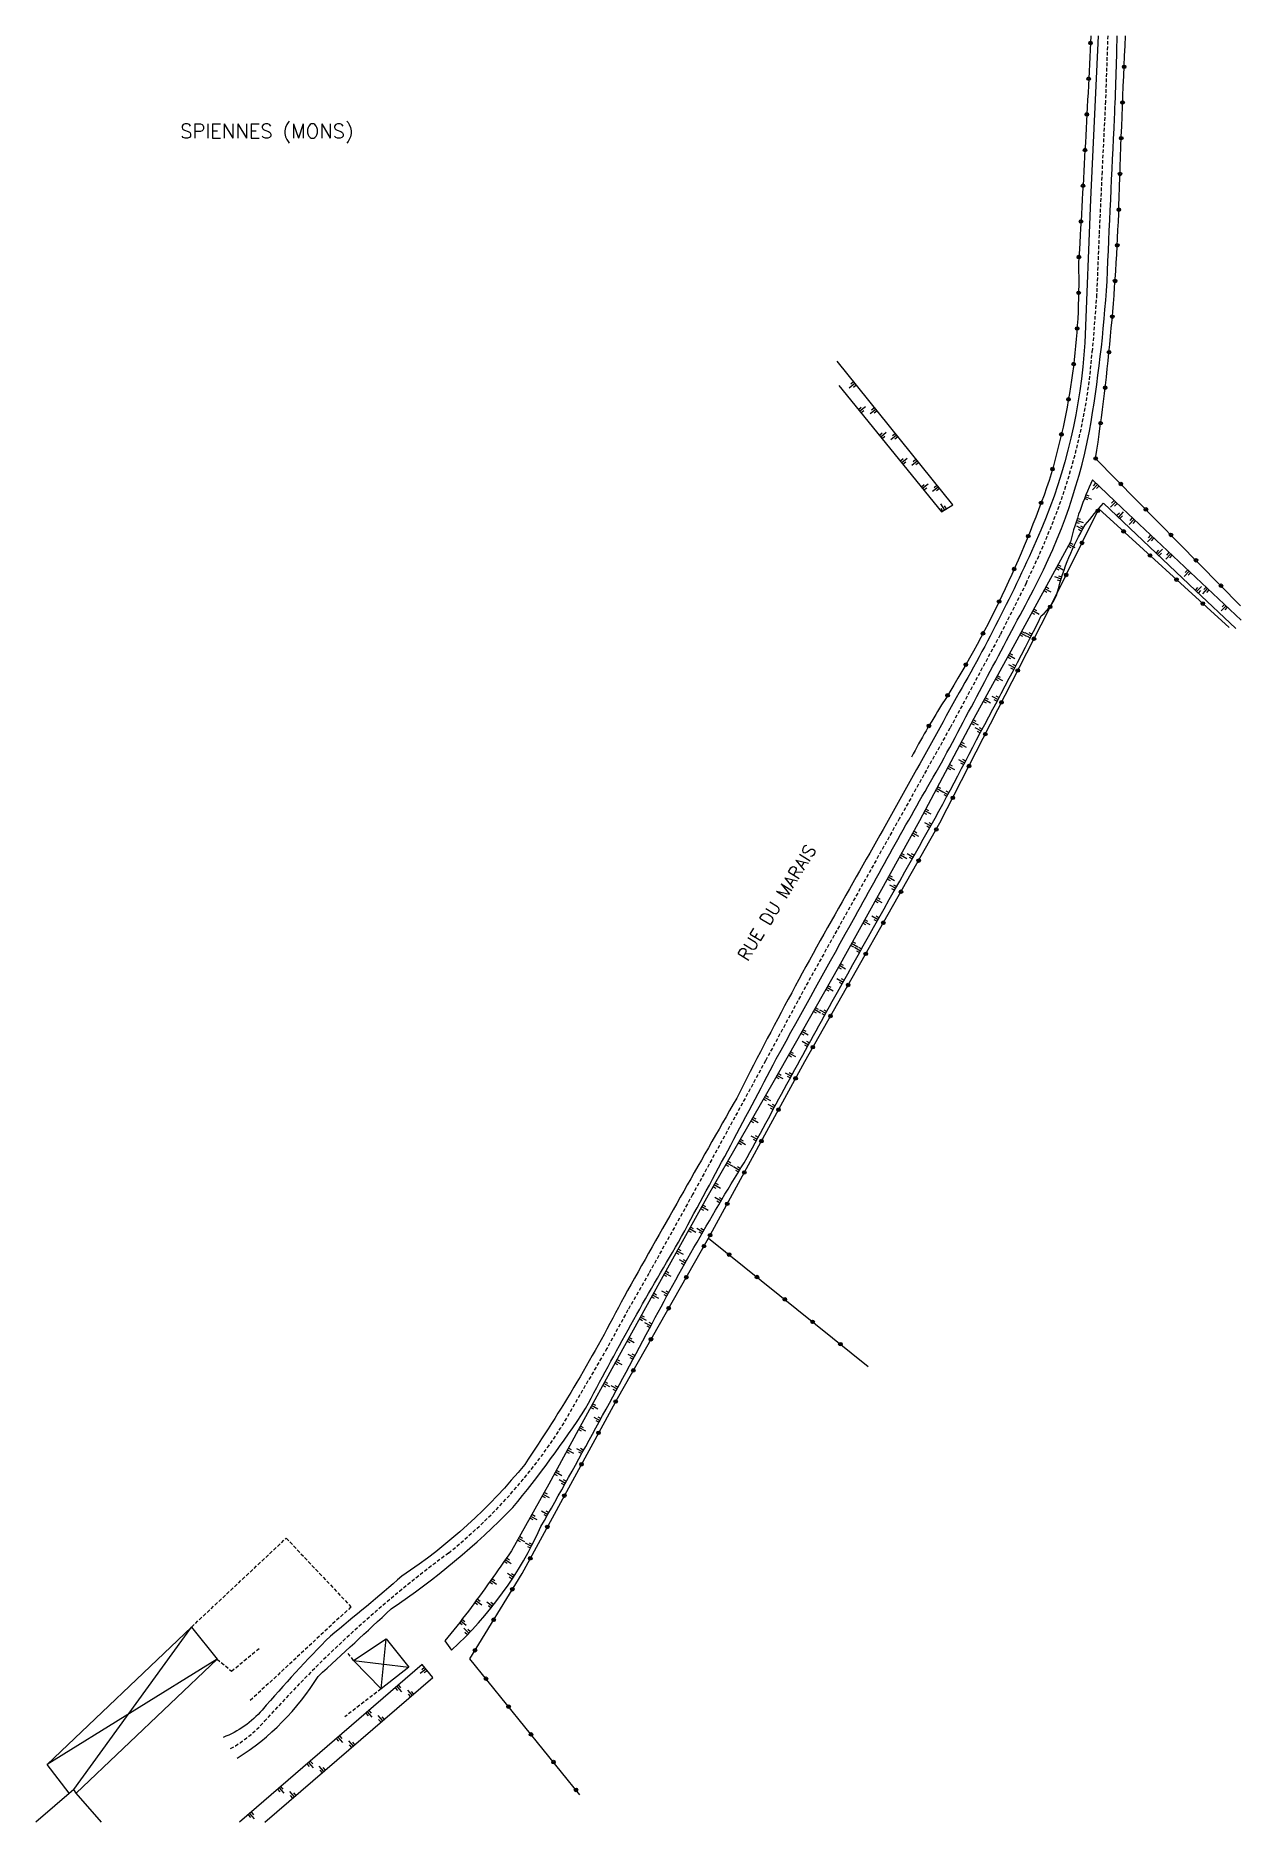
# Model space of a CAD drawing. Header units: millimetres. Extents: x 123000 to 124000, y 124000 to 125000.
# Drawn here: x 123071 to 123239.7, y 124250 to 124500 of the extents above; entities that cross this region are included whole.
import ezdxf
from ezdxf.enums import TextEntityAlignment as Align

# ---------------------------------------------------------------- set-up
doc = ezdxf.new("R2010")
doc.units = ezdxf.units.MM
doc.linetypes.add('DASHED', pattern=[0.75, 0.5, -0.25])
for name, color, linetype in [('w0001', 6, 'DASHED'), ('w0008', 7, 'CONTINUOUS'), ('w0100', 7, 'CONTINUOUS'), ('w0112', 1, 'DASHED'), ('W0211', 2, 'CONTINUOUS'), ('w0322', 7, 'CONTINUOUS'), ('W0980', 7, 'CONTINUOUS'), ('w0989', 7, 'CONTINUOUS')]:
    doc.layers.add(name, color=color, linetype=linetype)
doc.styles.get("Standard").update_dxf_attribs({"font": 'romans.shx', "width": 0.85})

msp = doc.modelspace()

# ---------------------------------------------------------------- texts
at = {"layer": 'W0980'}
msp.add_text('SPIENNES (MONS)', height=2, dxfattribs=at).set_placement((123103.36, 124486.51), align=Align.MIDDLE)
at = {"layer": 'w0989'}
msp.add_text('RUE DU MARAIS', height=1.75, rotation=58.3618, dxfattribs=at).set_placement((123174.72, 124378.69), align=Align.MIDDLE)

# ---------------------------------------------------------------- linework, layer by layer
at = {"layer": 'w0001'}
msp.add_lwpolyline([(123221.02, 124500), (123220.71, 124490.84), (123220.22, 124481.01), (123219.81, 124472.15), (123219.47, 124463.77), (123218.86, 124455.88, -0.081069), (123212.66, 124430.2, -0.011168), (123209.6, 124423.37), (123205.96, 124416.15), (123198.94, 124403.1), (123191.89, 124390.5), (123185.66, 124379.36), (123179.08, 124367.57), (123173.14, 124356.57), (123162.93, 124337.83), (123156.81, 124326.8), (123153.88, 124321.69), (123150.93, 124316.29), (123144.45, 124305.13, -0.081146), (123128.78, 124287.68, 0.050891), (123103.09, 124264.19, -0.081678), (123098.29, 124260.32)], format="xyb", dxfattribs=at)
at = {"layer": 'w0008'}
for points in [[(123219.67, 124500), (123218.62, 124477.06), (123217.8, 124457.03, -0.085191), (123211.68, 124430.82, -0.02901), (123199.81, 124407.36, -0.004947), (123184.87, 124380.62, 0.012879), (123169.1, 124351.34, 0.001237), (123153.34, 124323.55, -0.029996), (123139.45, 124300.08, -0.075227), (123122.26, 124284.45, -0.010003), (123112.24, 124276.06, 0.016924), (123102.69, 124265.71, -0.124033), (123097.24, 124261.87, 3.502091)], [(123099.21, 124258.96, 0.114171), (123110.52, 124270.4, 0.002452), (123120.75, 124279.86, 0.050385), (123137.8, 124294.06, 0.025779), (123147.96, 124307.89, -0.01292), (123160.96, 124331.19, 0.004116), (123174.63, 124356.81, -0.000816), (123185.68, 124376.75, -0.006502), (123197.77, 124398.26, 0.000358), (123209.88, 124421.05, 0.07751), (123218.47, 124444.65, 0.026528), (123220.93, 124465.64, -0.001535), (123221.97, 124488.43, 0.008577), (123222.33, 124500, 0.008577)]]:
    msp.add_lwpolyline(points, format="xyb", dxfattribs=at)
at = {"layer": 'w0100'}
for points in [[(123075.69, 124254.05), (123072.6, 124258.09), (123092.81, 124277.32), (123096.4, 124272.83), (123072.6, 124258.09)], [(123076.33, 124254.6), (123092.81, 124277.32)], [(123115.49, 124272.65), (123120.04, 124275.66), (123123.23, 124271.71), (123119.33, 124268.66), (123115.49, 124272.65), (123123.23, 124271.71)], [(123119.33, 124268.66), (123120.04, 124275.66)], [(123080.2, 124250), (123076.67, 124254.07), (123096.4, 124272.83)], [(123076.67, 124254.07), (123076.33, 124254.6), (123071.02, 124250)]]:
    msp.add_lwpolyline(points, dxfattribs=at)
at = {"layer": 'w0112'}
for points in [[(123092.81, 124277.32), (123106.08, 124289.77), (123115.13, 124280.13), (123101.03, 124267.03)], [(123096.4, 124272.83), (123098.42, 124271.15), (123102.37, 124274.42)], [(123115.49, 124272.65), (123114.71, 124273.66)], [(123119.33, 124268.66), (123114.25, 124264.75)]]:
    msp.add_lwpolyline(points, dxfattribs=at)
at = {"layer": 'W0211'}
for p, q in [((123184.85, 124450.75), (123185.63, 124451.38)), ((123185.06, 124451.29), (123185.45, 124451.6)), ((123185.43, 124450.84), (123185.81, 124451.15)), ((123186.54, 124447.98), (123186.15, 124447.67)), ((123187.11, 124448.07), (123186.33, 124447.44)), ((123186.9, 124447.53), (123186.51, 124447.22)), ((123187.77, 124447.13), (123188.55, 124447.76)), ((123187.98, 124447.67), (123188.37, 124447.98)), ((123188.34, 124447.22), (123188.73, 124447.53)), ((123189.47, 124444.37), (123189.08, 124444.06)), ((123190.04, 124444.47), (123189.26, 124443.83)), ((123189.83, 124443.93), (123189.44, 124443.61)), ((123190.68, 124443.51), (123191.46, 124444.14)), ((123190.89, 124444.05), (123191.28, 124444.36)), ((123191.25, 124443.6), (123191.64, 124443.91)), ((123192.4, 124440.77), (123192.01, 124440.45)), ((123192.97, 124440.86), (123192.19, 124440.23)), ((123192.76, 124440.32), (123192.37, 124440)), ((123193.6, 124439.89), (123194.37, 124440.51)), ((123193.8, 124440.43), (123194.19, 124440.74)), ((123194.17, 124439.98), (123194.56, 124440.29)), ((123195.33, 124437.16), (123194.94, 124436.84)), ((123195.9, 124437.25), (123195.12, 124436.62)), ((123195.69, 124436.71), (123195.3, 124436.39)), ((123196.51, 124436.27), (123197.29, 124436.89)), ((123196.72, 124436.8), (123197.11, 124437.12)), ((123197.08, 124436.35), (123197.47, 124436.67)), ((123218.22, 124435.04), (123217.76, 124435.22)), ((123218.79, 124435.12), (123217.87, 124435.49)), ((123218.44, 124435.57), (123217.97, 124435.76)), ((123218.88, 124436.47), (123219.58, 124437.19)), ((123219.02, 124437.03), (123219.37, 124437.39)), ((123219.44, 124436.63), (123219.78, 124436.99)), ((123197.63, 124434.48), (123198.16, 124433.62)), ((123197.65, 124433.9), (123197.91, 124433.47)), ((123198.14, 124434.2), (123198.4, 124433.78)), ((123221.43, 124434.03), (123222.12, 124434.75)), ((123221.57, 124434.59), (123221.92, 124434.95)), ((123221.99, 124434.19), (123222.33, 124434.55)), ((123222.65, 124433.21), (123222.31, 124432.85)), ((123223.2, 124433.37), (123222.51, 124432.65)), ((123223.07, 124432.81), (123222.72, 124432.45)), ((123224.14, 124432.15), (123224.48, 124432.52)), ((123217.05, 124431.74), (123216.58, 124431.89)), ((123216.64, 124431.44), (123217.51, 124430.94)), ((123217.62, 124431.86), (123216.66, 124432.17)), ((123217.23, 124432.29), (123216.75, 124432.44)), ((123216.93, 124430.94), (123217.37, 124430.69)), ((123217.22, 124431.44), (123217.65, 124431.19)), ((123224.01, 124431.59), (123224.69, 124432.32)), ((123224.56, 124431.76), (123224.9, 124432.12)), ((123226.72, 124429.73), (123227.06, 124430.1)), ((123215.9, 124428.32), (123215.46, 124428.56)), ((123216.48, 124428.33), (123215.6, 124428.81)), ((123216.18, 124428.82), (123215.74, 124429.06)), ((123226.58, 124429.17), (123227.27, 124429.9)), ((123227.14, 124429.34), (123227.48, 124429.7)), ((123228.12, 124427.99), (123227.78, 124427.63)), ((123228.68, 124428.15), (123227.99, 124427.43)), ((123228.54, 124427.59), (123228.19, 124427.23)), ((123229.29, 124427.32), (123229.64, 124427.68)), ((123214.21, 124425.21), (123213.77, 124425.45)), ((123214.79, 124425.23), (123213.91, 124425.71)), ((123214.49, 124425.72), (123214.05, 124425.96)), ((123229.16, 124426.76), (123229.85, 124427.49)), ((123229.71, 124426.92), (123230.06, 124427.29)), ((123231.74, 124424.34), (123232.42, 124425.07)), ((123231.87, 124424.9), (123232.21, 124425.27)), ((123213.1, 124422.13), (123212.22, 124422.61)), ((123212.8, 124422.62), (123212.36, 124422.86)), ((123213.56, 124424.31), (123214.52, 124424.01)), ((123213.96, 124423.88), (123214.44, 124423.74)), ((123214.13, 124424.43), (123214.61, 124424.29)), ((123232.29, 124424.51), (123232.63, 124424.87)), ((123233.59, 124422.77), (123233.25, 124422.41)), ((123234.14, 124422.94), (123233.46, 124422.21)), ((123234.32, 124421.92), (123235, 124422.65)), ((123234.45, 124422.49), (123234.79, 124422.85)), ((123212.52, 124422.11), (123212.08, 124422.35)), ((123234.01, 124422.38), (123233.67, 124422.01)), ((123234.87, 124422.09), (123235.21, 124422.45)), ((123236.89, 124419.51), (123237.58, 124420.24)), ((123237.03, 124420.07), (123237.37, 124420.43)), ((123237.45, 124419.67), (123237.79, 124420.04)), ((123210.83, 124419.01), (123210.39, 124419.25)), ((123211.41, 124419.02), (123210.53, 124419.5)), ((123211.1, 124419.52), (123210.67, 124419.76)), ((123209.14, 124415.91), (123208.7, 124416.15)), ((123209.71, 124415.92), (123208.84, 124416.4)), ((123209.41, 124416.41), (123208.97, 124416.65)), ((123209.42, 124416.47), (123210.31, 124416.02)), ((123209.73, 124415.99), (123210.18, 124415.76)), ((123210, 124416.5), (123210.44, 124416.27)), ((123207.44, 124412.81), (123207, 124413.05)), ((123208.02, 124412.82), (123207.14, 124413.3)), ((123207.72, 124413.31), (123207.28, 124413.55)), ((123206.32, 124409.72), (123205.45, 124410.2)), ((123206.02, 124410.21), (123205.58, 124410.45)), ((123207.12, 124412.03), (123208.01, 124411.56)), ((123207.43, 124411.54), (123207.88, 124411.31)), ((123207.7, 124412.05), (123208.14, 124411.82)), ((123204.8, 124407.59), (123205.68, 124407.13)), ((123205.75, 124409.71), (123205.31, 124409.95)), ((123205.37, 124407.62), (123205.82, 124407.38)), ((123204.05, 124406.61), (123203.61, 124406.85)), ((123204.62, 124406.62), (123203.75, 124407.1)), ((123204.32, 124407.11), (123203.89, 124407.36)), ((123205.1, 124407.11), (123205.55, 124406.87)), ((123202.36, 124403.51), (123201.92, 124403.75)), ((123202.94, 124403.53), (123202.06, 124404)), ((123202.63, 124404.02), (123202.19, 124404.26)), ((123202.44, 124403.18), (123203.32, 124402.71)), ((123202.74, 124402.69), (123203.19, 124402.45)), ((123203.02, 124403.2), (123203.46, 124402.96)), ((123200.7, 124400.39), (123200.26, 124400.62)), ((123201.28, 124400.41), (123200.4, 124400.88)), ((123200.98, 124400.9), (123200.53, 124401.13)), ((123199.05, 124397.27), (123198.61, 124397.5)), ((123199.62, 124397.29), (123198.74, 124397.76)), ((123199.32, 124397.78), (123198.88, 124398.01)), ((123200.12, 124398.72), (123201, 124398.26)), ((123200.43, 124398.24), (123200.87, 124398.01)), ((123200.69, 124398.75), (123201.14, 124398.52)), ((123197.39, 124394.15), (123196.95, 124394.38)), ((123197.97, 124394.17), (123197.08, 124394.64)), ((123197.66, 124394.66), (123197.22, 124394.89)), ((123197.78, 124394.3), (123198.66, 124393.83)), ((123198.09, 124393.81), (123198.53, 124393.58)), ((123198.36, 124394.32), (123198.8, 124394.09)), ((123195.73, 124391.03), (123195.29, 124391.26)), ((123196.31, 124391.05), (123195.43, 124391.52)), ((123196, 124391.54), (123195.56, 124391.77)), ((123194.04, 124387.92), (123193.6, 124388.16)), ((123194.61, 124387.93), (123193.74, 124388.41)), ((123194.32, 124388.42), (123193.88, 124388.67)), ((123195.39, 124389.91), (123196.27, 124389.43)), ((123195.69, 124389.42), (123196.13, 124389.18)), ((123195.97, 124389.92), (123196.41, 124389.68)), ((123192.32, 124384.83), (123191.89, 124385.07)), ((123192.9, 124384.84), (123192.03, 124385.32)), ((123192.6, 124385.33), (123192.17, 124385.58)), ((123192.94, 124385.55), (123193.81, 124385.06)), ((123193.24, 124385.06), (123193.67, 124384.81)), ((123193.52, 124385.56), (123193.96, 124385.31)), ((123190.61, 124381.74), (123190.17, 124381.98)), ((123191.19, 124381.75), (123190.31, 124382.23)), ((123190.89, 124382.24), (123190.45, 124382.49)), ((123190.48, 124381.19), (123191.35, 124380.7)), ((123190.77, 124380.69), (123191.21, 124380.45)), ((123191.05, 124381.19), (123191.49, 124380.95)), ((123188.9, 124378.65), (123188.46, 124378.89)), ((123189.48, 124378.66), (123188.6, 124379.14)), ((123189.18, 124379.15), (123188.74, 124379.39)), ((123187.19, 124375.56), (123186.75, 124375.8)), ((123187.77, 124375.57), (123186.89, 124376.05)), ((123187.47, 124376.06), (123187.03, 124376.3)), ((123188.02, 124376.82), (123188.89, 124376.33)), ((123188.31, 124376.32), (123188.75, 124376.08)), ((123188.6, 124376.83), (123189.03, 124376.58)), ((123185.48, 124372.47), (123185.04, 124372.71)), ((123186.05, 124372.48), (123185.18, 124372.96)), ((123185.76, 124372.97), (123185.32, 124373.21)), ((123184.04, 124369.88), (123183.61, 124370.12)), ((123185.57, 124372.44), (123186.44, 124371.96)), ((123185.86, 124371.95), (123186.3, 124371.71)), ((123186.15, 124372.45), (123186.58, 124372.21)), ((123183.13, 124368.06), (123184, 124367.58)), ((123183.76, 124369.38), (123183.33, 124369.62)), ((123183.43, 124367.57), (123183.86, 124367.33)), ((123184.34, 124369.39), (123183.47, 124369.87)), ((123183.71, 124368.07), (123184.14, 124367.83)), ((123182.02, 124366.3), (123181.58, 124366.55)), ((123182.59, 124366.3), (123181.72, 124366.8)), ((123182.3, 124366.8), (123181.87, 124367.05)), ((123180.27, 124363.23), (123179.84, 124363.47)), ((123180.85, 124363.23), (123179.98, 124363.72)), ((123180.56, 124363.73), (123180.12, 124363.98)), ((123180.7, 124363.68), (123181.57, 124363.2)), ((123181, 124363.18), (123181.43, 124362.94)), ((123181.28, 124363.69), (123181.71, 124363.45)), ((123178.53, 124360.15), (123178.09, 124360.4)), ((123179.1, 124360.16), (123178.23, 124360.65)), ((123178.81, 124360.66), (123178.38, 124360.9)), ((123177.36, 124357.09), (123176.49, 124357.58)), ((123177.07, 124357.58), (123176.63, 124357.83)), ((123178.28, 124359.29), (123179.16, 124358.81)), ((123178.58, 124358.79), (123179.02, 124358.55)), ((123178.86, 124359.3), (123179.3, 124359.06)), ((123176.78, 124357.08), (123176.35, 124357.33)), ((123175.04, 124354.01), (123174.6, 124354.26)), ((123175.61, 124354.01), (123174.74, 124354.51)), ((123175.32, 124354.51), (123174.89, 124354.76)), ((123175.87, 124354.89), (123176.75, 124354.41)), ((123176.17, 124354.4), (123176.61, 124354.16)), ((123176.45, 124354.9), (123176.89, 124354.66)), ((123173.28, 124350.94), (123172.85, 124351.19)), ((123173.86, 124350.94), (123172.99, 124351.44)), ((123173.57, 124351.44), (123173.13, 124351.69)), ((123173.48, 124350.48), (123174.35, 124350.01)), ((123174.05, 124350.5), (123174.49, 124350.26)), ((123171.52, 124347.88), (123171.09, 124348.12)), ((123172.1, 124347.88), (123171.23, 124348.37)), ((123171.81, 124348.38), (123171.38, 124348.63)), ((123173.78, 124349.99), (123174.22, 124349.75)), ((123169.77, 124344.81), (123169.33, 124345.06)), ((123170.34, 124344.81), (123169.48, 124345.31)), ((123170.05, 124345.31), (123169.62, 124345.56)), ((123171.09, 124346.07), (123171.97, 124345.6)), ((123171.39, 124345.58), (123171.83, 124345.35)), ((123171.67, 124346.09), (123172.11, 124345.85)), ((123168.01, 124341.75), (123167.57, 124341.99)), ((123168.59, 124341.75), (123167.72, 124342.24)), ((123168.3, 124342.25), (123167.86, 124342.49)), ((123168.64, 124341.77), (123169.5, 124341.25)), ((123168.92, 124341.26), (123169.35, 124341)), ((123169.22, 124341.75), (123169.65, 124341.49)), ((123166.25, 124338.68), (123165.82, 124338.93)), ((123166.83, 124338.68), (123165.96, 124339.18)), ((123166.54, 124339.18), (123166.1, 124339.43)), ((123164.51, 124335.61), (123164.08, 124335.85)), ((123165.09, 124335.62), (123164.22, 124336.1)), ((123164.8, 124336.11), (123164.36, 124336.36)), ((123166.05, 124337.46), (123166.91, 124336.95)), ((123166.34, 124336.96), (123166.77, 124336.7)), ((123166.63, 124337.45), (123167.06, 124337.2)), ((123162.79, 124332.53), (123162.35, 124332.77)), ((123163.37, 124332.53), (123162.49, 124333.02)), ((123163.07, 124333.03), (123162.63, 124333.27)), ((123163.52, 124333.12), (123164.38, 124332.62)), ((123163.81, 124332.62), (123164.24, 124332.37)), ((123164.09, 124333.12), (123164.53, 124332.87)), ((123161.34, 124329.95), (123160.91, 124330.19)), ((123161.06, 124329.44), (123160.62, 124329.69)), ((123161.64, 124329.45), (123160.77, 124329.94)), ((123161.03, 124328.76), (123161.9, 124328.27)), ((123161.33, 124328.26), (123161.76, 124328.02)), ((123161.61, 124328.77), (123162.04, 124328.52)), ((123159.33, 124326.36), (123158.9, 124326.61)), ((123159.91, 124326.37), (123159.04, 124326.86)), ((123159.62, 124326.86), (123159.18, 124327.11)), ((123157.62, 124323.28), (123157.18, 124323.52)), ((123158.19, 124323.29), (123157.32, 124323.77)), ((123157.9, 124323.78), (123157.46, 124324.02)), ((123158.6, 124324.37), (123159.47, 124323.89)), ((123158.9, 124323.87), (123159.34, 124323.63)), ((123159.17, 124324.38), (123159.61, 124324.14)), ((123155.9, 124320.19), (123155.47, 124320.43)), ((123156.48, 124320.2), (123155.61, 124320.68)), ((123156.18, 124320.69), (123155.75, 124320.93)), ((123154.77, 124317.11), (123153.89, 124317.59)), ((123154.47, 124317.6), (123154.03, 124317.84)), ((123156.21, 124319.94), (123157.1, 124319.47)), ((123156.52, 124319.45), (123156.96, 124319.22)), ((123156.79, 124319.96), (123157.23, 124319.73)), ((123154.19, 124317.1), (123153.75, 124317.34)), ((123153.86, 124315.52), (123154.74, 124315.05)), ((123154.16, 124315.03), (123154.6, 124314.8)), ((123154.44, 124315.54), (123154.88, 124315.31)), ((123152.48, 124314), (123152.05, 124314.24)), ((123153.06, 124314.02), (123152.18, 124314.5)), ((123152.76, 124314.51), (123152.32, 124314.75)), ((123150.79, 124310.9), (123150.35, 124311.14)), ((123151.37, 124310.92), (123150.49, 124311.4)), ((123151.07, 124311.41), (123150.63, 124311.65)), ((123151.49, 124311.11), (123152.37, 124310.64)), ((123151.79, 124310.62), (123152.23, 124310.38)), ((123152.06, 124311.13), (123152.5, 124310.89)), ((123149.09, 124307.81), (123148.65, 124308.05)), ((123149.67, 124307.82), (123148.79, 124308.3)), ((123149.37, 124308.31), (123148.93, 124308.55)), ((123147.97, 124304.72), (123147.1, 124305.2)), ((123147.67, 124305.21), (123147.24, 124305.45)), ((123149.1, 124306.71), (123149.97, 124306.23)), ((123149.4, 124306.22), (123149.84, 124305.98)), ((123149.67, 124306.73), (123150.11, 124306.49)), ((123147.4, 124304.71), (123146.96, 124304.95)), ((123145.72, 124301.6), (123145.28, 124301.83)), ((123146.3, 124301.62), (123145.42, 124302.09)), ((123146, 124302.11), (123145.56, 124302.34)), ((123146.69, 124302.32), (123147.56, 124301.84)), ((123146.98, 124301.83), (123147.42, 124301.59)), ((123147.26, 124302.34), (123147.7, 124302.09)), ((123144.05, 124298.49), (123143.61, 124298.72)), ((123144.62, 124298.5), (123143.74, 124298.98)), ((123144.32, 124299), (123143.88, 124299.23)), ((123144.26, 124297.95), (123145.13, 124297.46)), ((123144.83, 124297.95), (123145.27, 124297.71)), ((123142.33, 124295.39), (123141.9, 124295.63)), ((123142.91, 124295.39), (123142.04, 124295.88)), ((123142.62, 124295.89), (123142.18, 124296.13)), ((123144.55, 124297.45), (123144.99, 124297.21)), ((123140.6, 124292.31), (123140.16, 124292.55)), ((123141.18, 124292.31), (123140.3, 124292.81)), ((123140.88, 124292.81), (123140.45, 124293.06)), ((123141.81, 124293.58), (123142.68, 124293.09)), ((123142.1, 124293.08), (123142.54, 124292.84)), ((123142.39, 124293.58), (123142.82, 124293.34)), ((123138.86, 124289.23), (123138.43, 124289.48)), ((123139.44, 124289.24), (123138.57, 124289.73)), ((123139.15, 124289.73), (123138.71, 124289.98)), ((123139.5, 124289.1), (123140.39, 124288.64)), ((123139.81, 124288.61), (123140.25, 124288.38)), ((123140.08, 124289.12), (123140.52, 124288.89)), ((123136.97, 124286.2), (123136.56, 124286.48)), ((123137.54, 124286.15), (123136.72, 124286.72)), ((123137.3, 124286.67), (123136.88, 124286.96)), ((123134.93, 124283.3), (123134.52, 124283.59)), ((123135.5, 124283.25), (123134.69, 124283.83)), ((123135.26, 124283.77), (123134.86, 124284.06)), ((123137.02, 124284.85), (123137.86, 124284.31)), ((123137.28, 124284.34), (123137.7, 124284.07)), ((123137.6, 124284.82), (123138.02, 124284.55)), ((123132.84, 124280.44), (123132.44, 124280.74)), ((123133.42, 124280.38), (123132.61, 124280.97)), ((123133.19, 124280.91), (123132.78, 124281.2)), ((123134.15, 124280.86), (123134.94, 124280.24)), ((123134.36, 124280.33), (123134.76, 124280.02)), ((123134.72, 124280.78), (123135.12, 124280.47)), ((123130.7, 124277.62), (123130.31, 124277.92)), ((123131.27, 124277.54), (123130.48, 124278.15)), ((123131.06, 124278.07), (123130.66, 124278.38)), ((123130.92, 124277.17), (123131.64, 124276.47)), ((123131.08, 124276.61), (123131.44, 124276.27)), ((123131.48, 124277.03), (123131.84, 124276.68)), ((123124.82, 124270.85), (123125.59, 124271.48)), ((123125.02, 124271.39), (123125.41, 124271.7)), ((123125.39, 124270.94), (123125.77, 124271.26)), ((123121.68, 124268.45), (123121.35, 124268.83)), ((123122.23, 124268.26), (123121.57, 124269.02)), ((123122.12, 124268.83), (123121.79, 124269.21)), ((123123.02, 124268.49), (123123.67, 124267.74)), ((123123.12, 124267.93), (123123.45, 124267.55)), ((123123.56, 124268.3), (123123.89, 124267.92)), ((123117.57, 124264.9), (123117.24, 124265.28)), ((123118.11, 124264.71), (123117.46, 124265.47)), ((123118, 124265.28), (123117.68, 124265.65)), ((123118.89, 124264.95), (123119.55, 124264.19)), ((123119, 124264.38), (123119.33, 124264)), ((123119.44, 124264.76), (123119.77, 124264.38)), ((123113.45, 124261.34), (123113.12, 124261.72)), ((123113.99, 124261.15), (123113.34, 124261.91)), ((123113.89, 124261.72), (123113.56, 124262.1)), ((123114.77, 124261.4), (123115.43, 124260.64)), ((123114.88, 124260.83), (123115.21, 124260.45)), ((123115.32, 124261.21), (123115.64, 124260.83)), ((123109.33, 124257.79), (123109.01, 124258.17)), ((123109.88, 124257.6), (123109.23, 124258.36)), ((123109.77, 124258.17), (123109.44, 124258.55)), ((123110.65, 124257.85), (123111.3, 124257.09)), ((123111.2, 124257.66), (123111.52, 124257.28)), ((123110.76, 124257.29), (123111.08, 124256.91)), ((123105.22, 124254.24), (123104.89, 124254.61)), ((123105.76, 124254.05), (123105.11, 124254.8)), ((123105.65, 124254.61), (123105.33, 124254.99)), ((123106.53, 124254.31), (123107.18, 124253.55)), ((123106.64, 124253.74), (123106.96, 124253.36)), ((123107.07, 124254.11), (123107.4, 124253.74)), ((123101.1, 124250.68), (123100.77, 124251.06)), ((123101.65, 124250.49), (123100.99, 124251.25)), ((123101.54, 124251.06), (123101.21, 124251.44))]:
    msp.add_line(p, q, dxfattribs=at)
for points in [[(123183.4, 124451.05), (123197.75, 124433.38), (123199.33, 124434.35), (123183.16, 124454.45)], [(123103.06, 124250), (123126.59, 124270.25), (123125.11, 124272.07), (123099.55, 124250)]]:
    msp.add_lwpolyline(points, dxfattribs=at)
for points in [[(123239.71, 124418.24), (123223.03, 124433.88), (123218.89, 124437.86, 0.045085), (123215.79, 124429.17), (123207.75, 124414.41), (123202.3, 124404.46), (123194.69, 124390.13), (123183.35, 124369.66), (123174.16, 124353.49), (123165.13, 124337.74), (123158.31, 124325.55), (123152.65, 124315.34), (123146.92, 124304.88), (123142.83, 124297.29), (123137.58, 124287.98, -0.011761), (123131.55, 124279.55, -0.012567), (123128.27, 124275.4, -0.267541)], [(123211.73, 124418.81, 0.138356), (123214.01, 124422.17, -0.074019), (123217.87, 124431.55, -0.010035), (123220.45, 124434.61), (123233.3, 124422.36), (123238.97, 124417.04)], [(123128.27, 124275.4), (123129.19, 124274.09, 0.102656), (123141.71, 124291.37, 0.006783), (123156.9, 124319.11, -0.016144), (123170.59, 124343.03, -0.003234), (123182.48, 124364.84, -0.002579), (123194.11, 124385.59, 0.011312), (123202.65, 124401.45, 0.006479), (123211.73, 124418.81, 6.001957)]]:
    msp.add_lwpolyline(points, format="xyb", dxfattribs=at)
at = {"layer": 'w0322'}
for points in [[(123218.66, 124500, -0.002745), (123216.93, 124468.07, -0.080096), (123212.83, 124437.78, -0.057523), (123197.78, 124406.35, 0.0184), (123193.56, 124399.06)], [(123239.62, 124420.24), (123219.33, 124440.86, 0.029832), (123222.63, 124477.41, -0.004223), (123223.52, 124500, -0.004223)]]:
    msp.add_lwpolyline(points, format="xyb", dxfattribs=at)
for points in [[(123165.17, 124331.75), (123178.63, 124356.47), (123197.55, 124389.84), (123212.72, 124419.56), (123219.78, 124433.8), (123238.03, 124417.17)], [(123147.16, 124253.86), (123131.77, 124272.88), (123139.06, 124284.83), (123152.4, 124309.32), (123165.17, 124331.75), (123187.52, 124313.76)]]:
    msp.add_lwpolyline(points, dxfattribs=at)
for centre, radius in [((123218.61, 124498.98), 0.25), ((123218.61, 124498.98), 0.15), ((123223.32, 124495.65), 0.25), ((123223.32, 124495.65), 0.15), ((123218.36, 124493.99), 0.25), ((123218.36, 124493.99), 0.15), ((123223.1, 124490.66), 0.25), ((123223.1, 124490.66), 0.15), ((123218.1, 124488.99), 0.25), ((123218.1, 124488.99), 0.15), ((123222.91, 124485.66), 0.25), ((123222.91, 124485.66), 0.15), ((123217.84, 124484), 0.25), ((123217.84, 124484), 0.15), ((123222.74, 124480.66), 0.25), ((123222.74, 124480.66), 0.15), ((123217.56, 124479.01), 0.25), ((123217.56, 124479.01), 0.15), ((123222.58, 124475.66), 0.25), ((123222.58, 124475.66), 0.15), ((123217.28, 124474.01), 0.25), ((123217.28, 124474.01), 0.15), ((123222.35, 124470.67), 0.25), ((123222.35, 124470.67), 0.15), ((123216.99, 124469.02), 0.25), ((123216.99, 124469.02), 0.15), ((123222.05, 124465.68), 0.25), ((123222.05, 124465.68), 0.15), ((123216.95, 124464.02), 0.25), ((123216.95, 124464.02), 0.15), ((123221.67, 124460.69), 0.25), ((123221.67, 124460.69), 0.15), ((123216.74, 124459.03), 0.25), ((123216.74, 124459.03), 0.15), ((123221.2, 124455.72), 0.25), ((123221.2, 124455.72), 0.15), ((123216.26, 124454.05), 0.25), ((123216.26, 124454.05), 0.15), ((123220.66, 124450.75), 0.25), ((123220.66, 124450.75), 0.15), ((123215.53, 124449.11), 0.25), ((123215.53, 124449.11), 0.15), ((123220.03, 124445.78), 0.25), ((123220.03, 124445.78), 0.15), ((123214.54, 124444.21), 0.25), ((123214.54, 124444.21), 0.15), ((123219.34, 124440.84), 0.25), ((123219.34, 124440.84), 0.15), ((123213.29, 124439.36), 0.25), ((123213.29, 124439.36), 0.15), ((123222.85, 124437.28), 0.25), ((123222.85, 124437.28), 0.15), ((123211.7, 124434.63), 0.25), ((123211.7, 124434.63), 0.15), ((123219.64, 124433.51), 0.25), ((123219.64, 124433.51), 0.15), ((123226.36, 124433.71), 0.25), ((123226.36, 124433.71), 0.15), ((123209.9, 124429.97), 0.25), ((123209.9, 124429.97), 0.15), ((123223.24, 124430.64), 0.25), ((123223.24, 124430.64), 0.15), ((123229.87, 124430.15), 0.25), ((123229.87, 124430.15), 0.15), ((123217.42, 124429.03), 0.25), ((123217.42, 124429.03), 0.15), ((123226.94, 124427.27), 0.25), ((123207.93, 124425.37), 0.25), ((123207.93, 124425.37), 0.15), ((123226.94, 124427.27), 0.15), ((123233.37, 124426.59), 0.25), ((123233.37, 124426.59), 0.15), ((123215.2, 124424.55), 0.25), ((123215.2, 124424.55), 0.15), ((123230.64, 124423.9), 0.25), ((123230.64, 124423.9), 0.15), ((123236.88, 124423.03), 0.25), ((123236.88, 124423.03), 0.15), ((123205.82, 124420.83), 0.25), ((123205.82, 124420.83), 0.15), ((123212.97, 124420.08), 0.25), ((123212.97, 124420.08), 0.15), ((123234.33, 124420.54), 0.25), ((123234.33, 124420.54), 0.15), ((123203.56, 124416.37), 0.25), ((123203.56, 124416.37), 0.15), ((123210.71, 124415.62), 0.25), ((123210.71, 124415.62), 0.15), ((123201.16, 124411.99), 0.25), ((123201.16, 124411.99), 0.15), ((123208.43, 124411.17), 0.25), ((123208.43, 124411.17), 0.15), ((123198.61, 124407.69), 0.25), ((123198.61, 124407.69), 0.15), ((123206.16, 124406.71), 0.25), ((123206.16, 124406.71), 0.15), ((123196, 124403.42), 0.25), ((123196, 124403.42), 0.15), ((123203.89, 124402.26), 0.25), ((123203.89, 124402.26), 0.15), ((123201.62, 124397.8), 0.25), ((123201.62, 124397.8), 0.15), ((123199.34, 124393.35), 0.25), ((123199.34, 124393.35), 0.15), ((123197.03, 124388.92), 0.25), ((123197.03, 124388.92), 0.15), ((123194.56, 124384.57), 0.25), ((123194.56, 124384.57), 0.15), ((123192.1, 124380.22), 0.25), ((123192.1, 124380.22), 0.15), ((123189.63, 124375.87), 0.25), ((123189.63, 124375.87), 0.15), ((123187.16, 124371.52), 0.25), ((123187.16, 124371.52), 0.15), ((123184.7, 124367.17), 0.25), ((123184.7, 124367.17), 0.15), ((123182.23, 124362.82), 0.25), ((123182.23, 124362.82), 0.15), ((123179.76, 124358.47), 0.25), ((123179.76, 124358.47), 0.15), ((123177.34, 124354.1), 0.25), ((123177.34, 124354.1), 0.15), ((123174.95, 124349.71), 0.25), ((123174.95, 124349.71), 0.15), ((123172.56, 124345.32), 0.25), ((123172.56, 124345.32), 0.15), ((123170.17, 124340.93), 0.25), ((123170.17, 124340.93), 0.15), ((123167.78, 124336.54), 0.25), ((123167.78, 124336.54), 0.15), ((123164.52, 124330.62), 0.25), ((123164.52, 124330.62), 0.15), ((123165.38, 124332.15), 0.25), ((123165.38, 124332.15), 0.15), ((123168.05, 124329.44), 0.25), ((123168.05, 124329.44), 0.15), ((123162.05, 124326.27), 0.25), ((123162.05, 124326.27), 0.15), ((123171.94, 124326.3), 0.25), ((123171.94, 124326.3), 0.15), ((123175.84, 124323.17), 0.25), ((123175.84, 124323.17), 0.15), ((123159.58, 124321.93), 0.25), ((123159.58, 124321.93), 0.15), ((123179.73, 124320.03), 0.25), ((123179.73, 124320.03), 0.15), ((123157.1, 124317.58), 0.25), ((123157.1, 124317.58), 0.15), ((123183.62, 124316.9), 0.25), ((123183.62, 124316.9), 0.15), ((123154.63, 124313.23), 0.25), ((123154.63, 124313.23), 0.15), ((123152.17, 124308.88), 0.25), ((123152.17, 124308.88), 0.15), ((123149.77, 124304.49), 0.25), ((123149.77, 124304.49), 0.15), ((123147.38, 124300.1), 0.25), ((123147.38, 124300.1), 0.15), ((123144.99, 124295.71), 0.25), ((123144.99, 124295.71), 0.15), ((123142.6, 124291.32), 0.25), ((123142.6, 124291.32), 0.15), ((123140.21, 124286.93), 0.25), ((123140.21, 124286.93), 0.15), ((123137.7, 124282.6), 0.25), ((123137.7, 124282.6), 0.15), ((123135.1, 124278.34), 0.25), ((123135.1, 124278.34), 0.15), ((123132.49, 124274.07), 0.25), ((123132.49, 124274.07), 0.15), ((123134.03, 124270.08), 0.25), ((123134.03, 124270.08), 0.15), ((123137.18, 124266.19), 0.25), ((123137.18, 124266.19), 0.15), ((123140.32, 124262.3), 0.25), ((123140.32, 124262.3), 0.15), ((123143.47, 124258.42), 0.25), ((123143.47, 124258.42), 0.15), ((123146.62, 124254.53), 0.25), ((123146.62, 124254.53), 0.15)]:
    msp.add_circle(centre, radius, dxfattribs=at)

msp.set_redraw_order([(e.dxf.handle, doc.entitydb.next_handle()) for e in msp.query("TEXT MTEXT ATTDEF DIMENSION ARC_DIMENSION")])  # texts and dimensions are drawn at this point

doc.saveas('drawing.dxf')
